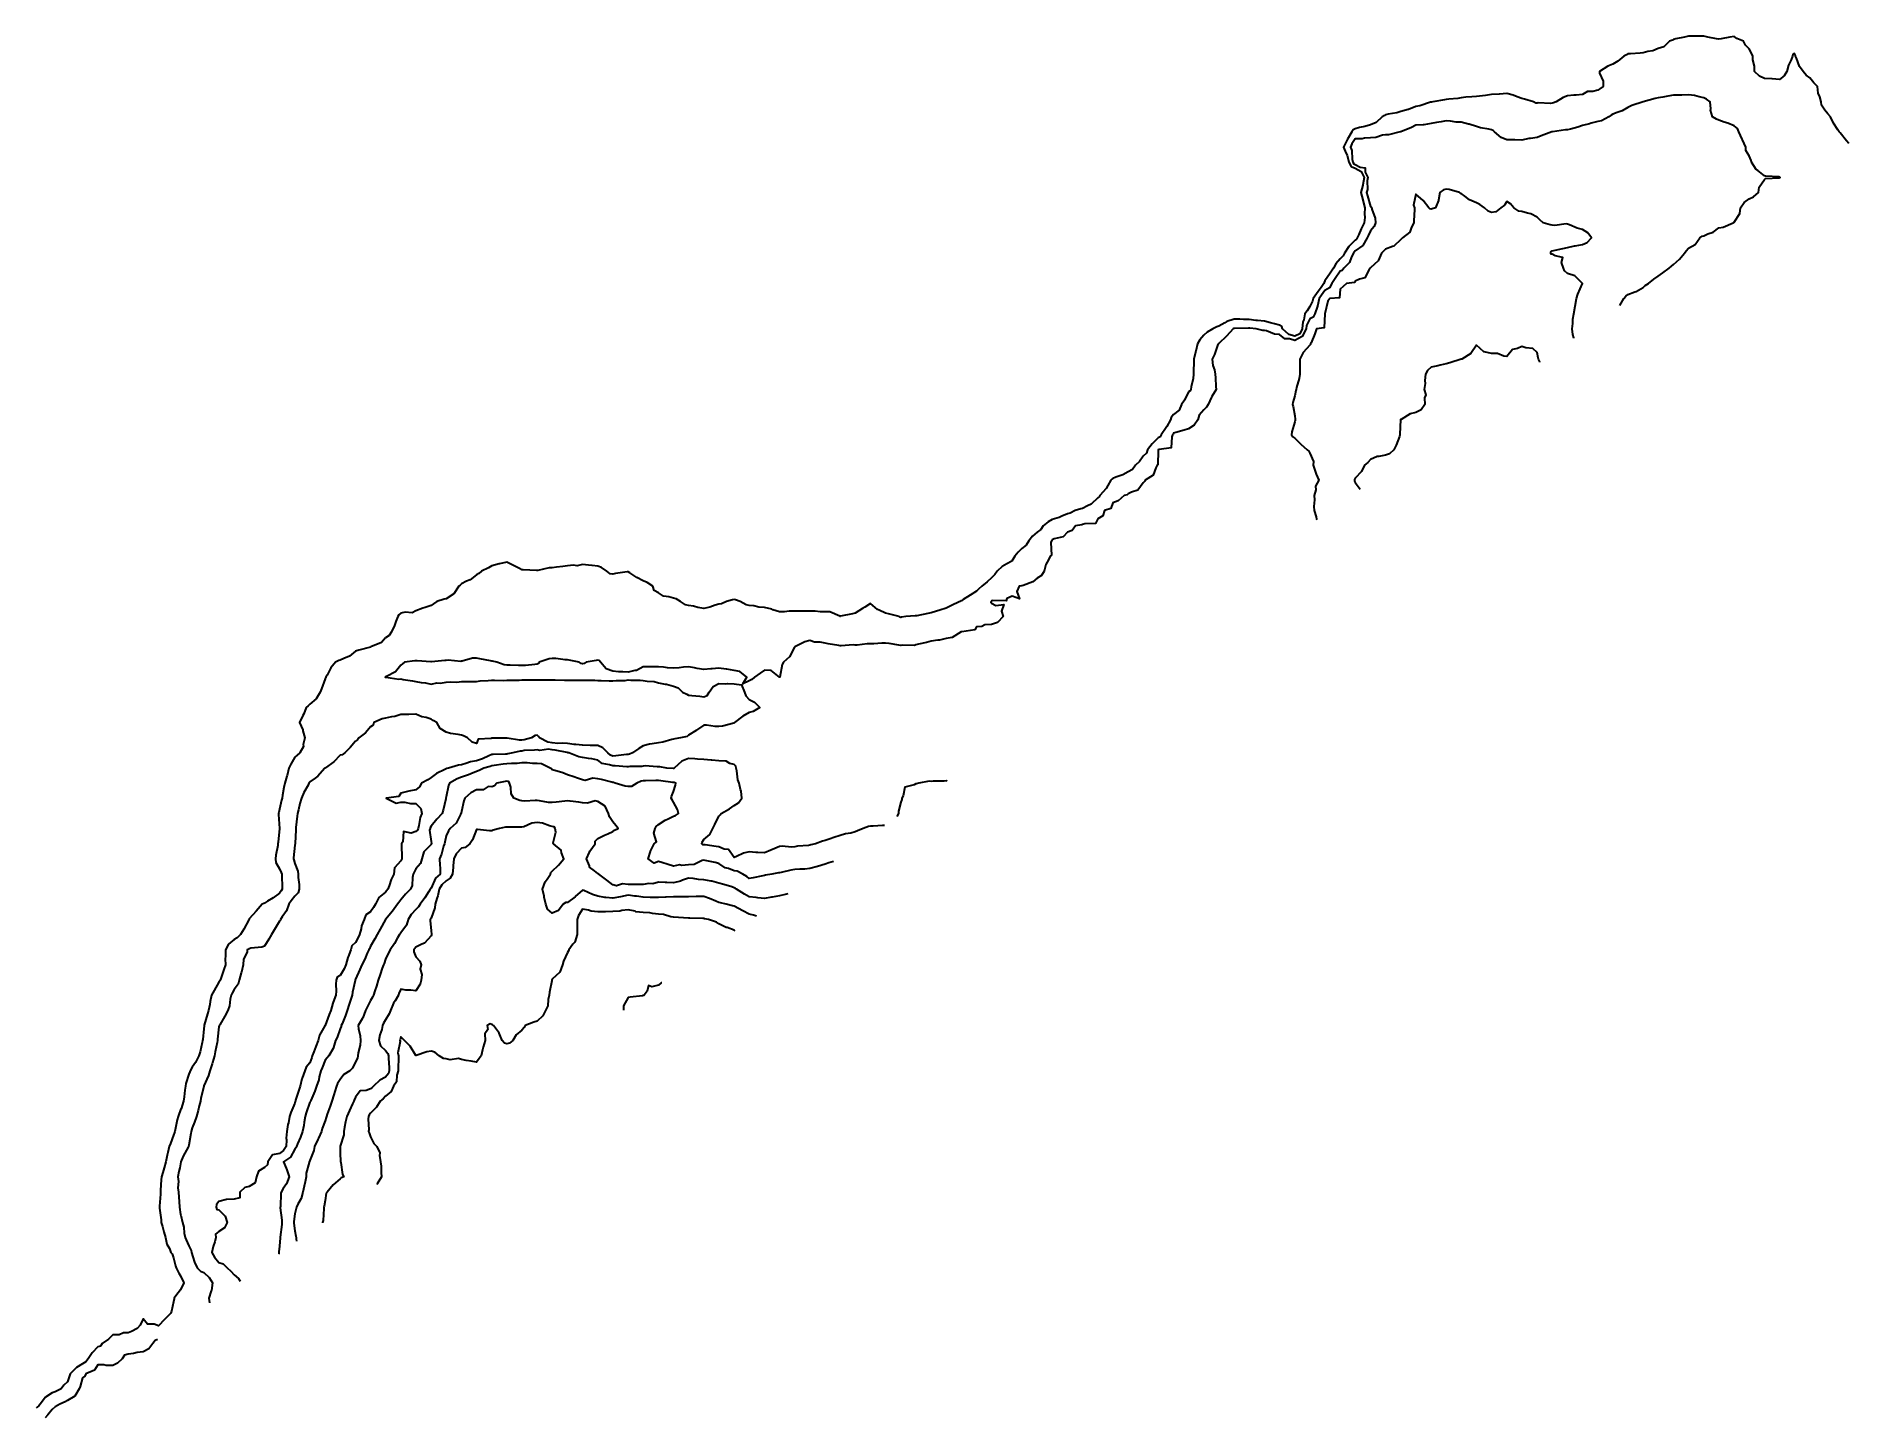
# Model space of a CAD drawing. Header units: inches. Extents: x 864705 to 864824, y 1182389 to 1182480.
import ezdxf

# ---------------------------------------------------------------- set-up
doc = ezdxf.new("R2010")
doc.units = ezdxf.units.IN
doc.header["$MEASUREMENT"] = 0
doc.layers.add('Curvas', color=126, linetype='Continuous', lineweight=30, true_color=0x008f5d)

msp = doc.modelspace()

# ---------------------------------------------------------------- linework, layer by layer
at = {"layer": 'Curvas'}
for points, elevation in [([(864824.28, 1182472.83), (864824.14, 1182473.02), (864823.71, 1182473.54), (864823.69, 1182473.57), (864823.66, 1182473.6), (864823.57, 1182473.74), (864823.28, 1182474.17), (864823.07, 1182474.6), (864822.9, 1182474.79), (864822.71, 1182475.03), (864822.49, 1182475.38), (864822.47, 1182475.6), (864822.38, 1182475.93), (864822.27, 1182476.16), (864822.21, 1182476.6), (864821.97, 1182476.85), (864821.71, 1182477.17), (864821.46, 1182477.34), (864821.28, 1182477.6), (864821.04, 1182477.92), (864820.83, 1182478.48), (864820.77, 1182478.6), (864820.77, 1182478.65), (864820.71, 1182478.77), (864820.6, 1182478.71), (864820.57, 1182478.6), (864820.48, 1182478.37), (864820.3, 1182478.02), (864820.2, 1182477.6), (864820.01, 1182477.3), (864819.71, 1182477.07), (864819.22, 1182477.1), (864819.21, 1182477.1), (864818.71, 1182477.14), (864818.4, 1182477.28), (864818.07, 1182477.6), (864818.07, 1182477.95), (864817.94, 1182478.37), (864817.94, 1182478.6), (864817.88, 1182478.76), (864817.71, 1182479.08), (864817.46, 1182479.34), (864817.33, 1182479.6), (864816.9, 1182479.78), (864816.71, 1182479.91), (864816.44, 1182479.87), (864815.87, 1182479.76), (864815.71, 1182479.73), (864815.55, 1182479.76), (864814.98, 1182479.86), (864814.71, 1182479.92), (864814.39, 1182479.92), (864814.03, 1182479.92), (864813.71, 1182479.92), (864813.45, 1182479.86), (864812.86, 1182479.75), (864812.71, 1182479.71), (864812.64, 1182479.67), (864812.46, 1182479.6), (864812.08, 1182479.23), (864811.71, 1182479.12), (864811.36, 1182478.95), (864811.02, 1182478.91), (864810.71, 1182478.82), (864810.51, 1182478.8), (864809.87, 1182478.76), (864809.71, 1182478.75), (864809.61, 1182478.7), (864809.44, 1182478.6), (864809.03, 1182478.28), (864808.71, 1182478.08), (864808.37, 1182477.94), (864807.82, 1182477.6), (864807.83, 1182477.48), (864808.07, 1182476.96), (864808.08, 1182476.6), (864807.86, 1182476.45), (864807.71, 1182476.37), (864807.39, 1182476.28), (864807.03, 1182476.28), (864806.71, 1182476.07), (864806.29, 1182476.02), (864806.14, 1182476.03), (864805.71, 1182475.99), (864805.43, 1182475.88), (864804.98, 1182475.6), (864804.79, 1182475.52), (864804.71, 1182475.5), (864804.59, 1182475.48), (864803.79, 1182475.52), (864803.71, 1182475.5), (864803.62, 1182475.51), (864803.47, 1182475.6), (864802.89, 1182475.77), (864802.71, 1182475.81), (864802.4, 1182475.92), (864802.14, 1182476.03), (864801.71, 1182476.13), (864801.22, 1182476.09), (864801.21, 1182476.1), (864800.71, 1182476.07), (864800.31, 1182476), (864800.11, 1182475.99), (864799.71, 1182475.94), (864799.4, 1182475.91), (864799, 1182475.89), (864798.71, 1182475.86), (864798.49, 1182475.82), (864797.88, 1182475.77), (864797.71, 1182475.74), (864797.59, 1182475.72), (864796.83, 1182475.6), (864796.74, 1182475.57), (864796.71, 1182475.57), (864796.67, 1182475.56), (864795.98, 1182475.33), (864795.71, 1182475.28), (864795.22, 1182475.09), (864795.2, 1182475.09), (864794.71, 1182474.94), (864794.45, 1182474.86), (864793.88, 1182474.77), (864793.71, 1182474.73), (864793.63, 1182474.68), (864793.48, 1182474.6), (864793.08, 1182474.23), (864792.71, 1182474.08), (864792.35, 1182473.96), (864792, 1182473.89), (864791.71, 1182473.81), (864791.58, 1182473.73), (864791.48, 1182473.6), (864791.19, 1182473.12), (864791.15, 1182473.04), (864790.94, 1182472.6), (864791.09, 1182472.22), (864791.18, 1182472.07), (864791.29, 1182471.6), (864791.44, 1182471.33), (864791.71, 1182471.21), (864792.11, 1182470.99), (864792.3, 1182470.6), (864792.21, 1182470.1), (864792.21, 1182470.09), (864792.07, 1182469.6), (864792.2, 1182469.11), (864792.21, 1182469.09), (864792.34, 1182468.6), (864792.31, 1182468.2), (864792.35, 1182467.96), (864792.3, 1182467.6), (864792.11, 1182467.2), (864791.94, 1182466.83), (864791.84, 1182466.6), (864791.79, 1182466.52), (864791.71, 1182466.46), (864791.28, 1182466.04), (864790.99, 1182465.6), (864790.9, 1182465.42), (864790.71, 1182465.22), (864790.42, 1182464.89), (864790.27, 1182464.6), (864790.05, 1182464.27), (864789.71, 1182463.76), (864789.65, 1182463.66), (864789.64, 1182463.6), (864789.45, 1182463.34), (864789.25, 1182463.06), (864788.92, 1182462.6), (864788.88, 1182462.43), (864788.71, 1182462.08), (864788.53, 1182461.78), (864788.39, 1182461.6), (864788.31, 1182461.2), (864788.24, 1182461.07), (864788.2, 1182460.6), (864788.04, 1182460.27), (864787.71, 1182460.11), (864787.33, 1182460.22), (864786.9, 1182460.6), (864786.87, 1182460.76), (864786.71, 1182460.85), (864786.37, 1182460.94), (864786.12, 1182461), (864785.71, 1182461.1), (864785.26, 1182461.15), (864785.15, 1182461.16), (864784.71, 1182461.21), (864784.33, 1182461.22), (864784.08, 1182461.23), (864783.71, 1182461.24), (864783.23, 1182461.08), (864783.11, 1182460.99), (864782.71, 1182460.78), (864782.58, 1182460.73), (864782.31, 1182460.6), (864781.94, 1182460.37), (864781.71, 1182460.18), (864781.44, 1182459.87), (864781.3, 1182459.6), (864781.18, 1182459.13), (864781.16, 1182459.05), (864781.06, 1182458.6), (864781.05, 1182458.26), (864781.04, 1182457.93), (864781.03, 1182457.6), (864781, 1182457.31), (864780.88, 1182456.77), (864780.86, 1182456.6), (864780.81, 1182456.5), (864780.71, 1182456.43), (864780.43, 1182455.88), (864780.25, 1182455.6), (864780.09, 1182455.22), (864779.71, 1182454.94), (864779.56, 1182454.75), (864779.51, 1182454.6), (864779.27, 1182454.16), (864779.23, 1182454.08), (864778.9, 1182453.6), (864778.84, 1182453.47), (864778.71, 1182453.41), (864778.31, 1182453), (864777.99, 1182452.6), (864777.92, 1182452.39), (864777.71, 1182452.2), (864777.47, 1182451.84), (864777.2, 1182451.6), (864777, 1182451.31), (864776.71, 1182451.15), (864776.36, 1182450.95), (864775.91, 1182450.8), (864775.71, 1182450.71), (864775.64, 1182450.67), (864775.58, 1182450.6), (864775.38, 1182450.26), (864775.26, 1182450.05), (864774.86, 1182449.6), (864774.8, 1182449.51), (864774.71, 1182449.45), (864774.28, 1182449.03), (864774.03, 1182448.92), (864773.71, 1182448.74), (864773.6, 1182448.71), (864773.23, 1182448.6), (864772.89, 1182448.42), (864772.71, 1182448.38), (864772.35, 1182448.24), (864772.16, 1182448.15), (864771.71, 1182448.01), (864771.45, 1182447.86), (864771.12, 1182447.6), (864770.96, 1182447.35), (864770.71, 1182447.17), (864770.41, 1182446.9), (864770.16, 1182446.6), (864769.99, 1182446.32), (864769.71, 1182446.09), (864769.46, 1182445.85), (864769.24, 1182445.6), (864769.04, 1182445.27), (864768.71, 1182445.09), (864768.41, 1182444.9), (864768.08, 1182444.6), (864767.93, 1182444.38), (864767.71, 1182444.16), (864767.41, 1182443.9), (864767.06, 1182443.6), (864766.87, 1182443.44), (864766.71, 1182443.28), (864766.3, 1182443.01), (864765.83, 1182442.72), (864765.71, 1182442.64), (864765.68, 1182442.63), (864765.62, 1182442.6), (864765.01, 1182442.3), (864764.71, 1182442.16), (864764.28, 1182442.03), (864764.07, 1182441.96), (864763.71, 1182441.84), (864763.5, 1182441.81), (864762.78, 1182441.66), (864762.71, 1182441.65), (864762.66, 1182441.65), (864762.04, 1182441.6), (864761.75, 1182441.56), (864761.71, 1182441.54), (864761.67, 1182441.56), (864761.6, 1182441.6), (864760.9, 1182441.78), (864760.71, 1182441.83), (864760.28, 1182442.03), (864760.18, 1182442.07), (864759.71, 1182442.46), (864759.34, 1182442.23), (864759.18, 1182442.13), (864758.71, 1182441.83), (864758.52, 1182441.79), (864757.73, 1182441.62), (864757.71, 1182441.61), (864757.69, 1182441.62), (864757.02, 1182441.91), (864756.71, 1182441.92), (864756.39, 1182441.92), (864756.07, 1182441.96), (864755.71, 1182441.96), (864755.35, 1182441.96), (864755.08, 1182441.96), (864754.71, 1182441.96), (864754.35, 1182441.96), (864754.04, 1182441.92), (864753.71, 1182441.92), (864753.26, 1182442.05), (864753.19, 1182442.08), (864752.71, 1182442.19), (864752.34, 1182442.22), (864752.01, 1182442.3), (864751.71, 1182442.33), (864751.5, 1182442.38), (864751.12, 1182442.6), (864750.81, 1182442.7), (864750.71, 1182442.72), (864750.6, 1182442.71), (864750.2, 1182442.6), (864749.87, 1182442.44), (864749.71, 1182442.42), (864749.47, 1182442.35), (864749.1, 1182442.22), (864748.71, 1182442.14), (864748.31, 1182442.2), (864748.03, 1182442.28), (864747.71, 1182442.34), (864747.5, 1182442.38), (864747.17, 1182442.6), (864746.88, 1182442.77), (864746.71, 1182442.81), (864746.4, 1182442.91), (864746.06, 1182442.95), (864745.71, 1182443.17), (864745.44, 1182443.33), (864745.34, 1182443.6), (864744.97, 1182443.85), (864744.71, 1182443.96), (864744.29, 1182444.18), (864743.82, 1182444.49), (864743.71, 1182444.56), (864743.66, 1182444.55), (864742.88, 1182444.44), (864742.71, 1182444.39), (864742.54, 1182444.42), (864742.32, 1182444.6), (864741.96, 1182444.85), (864741.71, 1182444.94), (864741.34, 1182444.97), (864741.11, 1182445), (864740.71, 1182445.03), (864740.35, 1182444.96), (864740.1, 1182444.99), (864739.71, 1182444.95), (864739.41, 1182444.9), (864738.98, 1182444.86), (864738.71, 1182444.83), (864738.5, 1182444.81), (864737.76, 1182444.65), (864737.71, 1182444.65), (864737.66, 1182444.65), (864736.79, 1182444.68), (864736.71, 1182444.68), (864736.54, 1182444.77), (864736.1, 1182444.99), (864735.71, 1182445.19), (864735.22, 1182445.09), (864735.2, 1182445.08), (864734.71, 1182444.96), (864734.5, 1182444.81), (864734.03, 1182444.6), (864733.87, 1182444.45), (864733.71, 1182444.36), (864733.29, 1182444.02), (864733.04, 1182443.93), (864732.71, 1182443.76), (864732.64, 1182443.67), (864732.54, 1182443.6), (864732.21, 1182443.1), (864731.71, 1182442.77), (864731.57, 1182442.74), (864731.09, 1182442.6), (864730.86, 1182442.45), (864730.71, 1182442.34), (864730.32, 1182442.2), (864730.16, 1182442.15), (864729.71, 1182441.99), (864729.46, 1182441.85), (864729, 1182441.89), (864728.71, 1182441.82), (864728.59, 1182441.72), (864728.52, 1182441.6), (864728.39, 1182441.28), (864728.3, 1182441.01), (864728.1, 1182440.6), (864727.95, 1182440.36), (864727.71, 1182440.19), (864727.43, 1182439.88), (864726.74, 1182439.6), (864726.72, 1182439.59), (864726.71, 1182439.59), (864726.7, 1182439.59), (864725.93, 1182439.38), (864725.71, 1182439.32), (864725.33, 1182438.98), (864724.95, 1182438.84), (864724.71, 1182438.72), (864724.62, 1182438.69), (864724.41, 1182438.6), (864724.1, 1182438.21), (864723.85, 1182437.74), (864723.77, 1182437.6), (864723.76, 1182437.55), (864723.71, 1182437.48), (864723.47, 1182436.84), (864723.38, 1182436.6), (864723.13, 1182436.18), (864722.71, 1182435.81), (864722.6, 1182435.71), (864722.46, 1182435.6), (864722.3, 1182435.18), (864722.25, 1182435.06), (864722.03, 1182434.6), (864722.25, 1182434.13), (864722.25, 1182434.06), (864722.37, 1182433.6), (864722.27, 1182433.16), (864722.29, 1182433.02), (864722.04, 1182432.6), (864721.87, 1182432.44), (864721.71, 1182432.32), (864721.46, 1182431.85), (864721.32, 1182431.6), (864721.2, 1182431.11), (864721.19, 1182431.07), (864721.06, 1182430.6), (864720.99, 1182430.32), (864720.91, 1182429.8), (864720.87, 1182429.6), (864720.84, 1182429.47), (864720.71, 1182428.89), (864720.65, 1182428.66), (864720.64, 1182428.6), (864720.64, 1182428.53), (864720.71, 1182427.6), (864720.61, 1182426.7), (864720.6, 1182426.6), (864720.59, 1182426.48), (864720.46, 1182425.85), (864720.45, 1182425.6), (864720.47, 1182425.36), (864720.71, 1182424.94), (864720.82, 1182424.7), (864720.85, 1182424.6), (864720.86, 1182424.45), (864720.87, 1182423.75), (864720.88, 1182423.6), (864720.81, 1182423.5), (864720.71, 1182423.34), (864720.29, 1182423.02), (864719.92, 1182422.8), (864719.71, 1182422.67), (864719.66, 1182422.65), (864719.56, 1182422.6), (864719.16, 1182422.15), (864718.71, 1182421.64), (864718.7, 1182421.61), (864718.7, 1182421.6), (864718.68, 1182421.57), (864718.35, 1182420.96), (864718.14, 1182420.6), (864717.92, 1182420.39), (864717.71, 1182420.28), (864717.34, 1182419.97), (864717.13, 1182419.6), (864717.14, 1182419.17), (864717.11, 1182419), (864717.14, 1182418.6), (864717.02, 1182418.29), (864716.83, 1182417.71), (864716.79, 1182417.6), (864716.76, 1182417.55), (864716.71, 1182417.46), (864716.4, 1182416.91), (864716.22, 1182416.6), (864716.12, 1182416.19), (864716.1, 1182415.98), (864716.02, 1182415.6), (864715.95, 1182415.36), (864715.74, 1182414.63), (864715.73, 1182414.6), (864715.73, 1182414.58), (864715.71, 1182414.38), (864715.64, 1182413.67), (864715.62, 1182413.6), (864715.59, 1182413.48), (864715.46, 1182412.85), (864715.38, 1182412.6), (864715.15, 1182412.16), (864714.95, 1182411.84), (864714.81, 1182411.6), (864714.78, 1182411.53), (864714.71, 1182411.39), (864714.53, 1182410.78), (864714.49, 1182410.6), (864714.46, 1182410.34), (864714.41, 1182409.9), (864714.37, 1182409.6), (864714.21, 1182409.1), (864714.2, 1182409.09), (864714.01, 1182408.6), (864713.95, 1182408.36), (864713.82, 1182407.71), (864713.8, 1182407.6), (864713.78, 1182407.53), (864713.71, 1182407.36), (864713.5, 1182406.81), (864713.42, 1182406.6), (864713.34, 1182406.22), (864713.28, 1182406.03), (864713.21, 1182405.6), (864713.1, 1182405.21), (864713, 1182404.89), (864712.92, 1182404.6), (864712.9, 1182404.41), (864712.85, 1182403.73), (864712.84, 1182403.6), (864712.84, 1182403.47), (864712.78, 1182402.66), (864712.78, 1182402.6), (864712.78, 1182402.53), (864712.89, 1182401.77), (864712.9, 1182401.6), (864712.98, 1182401.33), (864713.08, 1182400.97), (864713.19, 1182400.6), (864713.27, 1182400.16), (864713.44, 1182399.87), (864713.54, 1182399.6), (864713.63, 1182399.52), (864713.71, 1182399.26), (864713.85, 1182398.73), (864713.88, 1182398.6), (864714.06, 1182398.25), (864714.17, 1182398.06), (864714.38, 1182397.6), (864714.17, 1182397.14), (864713.86, 1182396.74), (864713.75, 1182396.6), (864713.76, 1182396.56), (864713.71, 1182396.36), (864713.58, 1182395.73), (864713.54, 1182395.6), (864713.12, 1182395.19), (864712.71, 1182394.77), (864712.44, 1182394.87), (864711.99, 1182394.88), (864711.71, 1182395.24), (864711.5, 1182394.81), (864711.31, 1182394.6), (864710.93, 1182394.39), (864710.71, 1182394.3), (864710.41, 1182394.3), (864710.13, 1182394.18), (864709.71, 1182394.18), (864709.42, 1182393.89), (864709.01, 1182393.6), (864708.89, 1182393.42), (864708.71, 1182393.38), (864708.33, 1182392.98), (864708.08, 1182392.6), (864707.92, 1182392.39), (864707.71, 1182392.26), (864707.3, 1182392.01), (864706.89, 1182391.6), (864706.85, 1182391.46), (864706.71, 1182391.08), (864706.46, 1182390.85), (864706.3, 1182390.6), (864705.89, 1182390.42), (864705.71, 1182390.34), (864705.26, 1182390.05), (864704.9, 1182389.6), (864704.82, 1182389.49), (864704.71, 1182389.39), (864704.65, 1182389.35)], 2174), ([(864809.17, 1182462.14), (864809.43, 1182462.6), (864809.56, 1182462.75), (864809.71, 1182462.87), (864810.17, 1182463.05), (864810.24, 1182463.07), (864810.71, 1182463.32), (864810.85, 1182463.46), (864811.06, 1182463.6), (864811.42, 1182463.89), (864811.71, 1182464.07), (864812.02, 1182464.29), (864812.43, 1182464.6), (864812.58, 1182464.74), (864812.71, 1182464.84), (864813.11, 1182465.2), (864813.43, 1182465.6), (864813.56, 1182465.75), (864813.71, 1182465.92), (864814.14, 1182466.17), (864814.46, 1182466.6), (864814.6, 1182466.71), (864814.71, 1182466.74), (864814.98, 1182466.87), (864815.34, 1182466.98), (864815.71, 1182467.27), (864816, 1182467.32), (864816.65, 1182467.6), (864816.69, 1182467.62), (864816.71, 1182467.65), (864817.09, 1182468.22), (864817.13, 1182468.6), (864817.37, 1182468.94), (864817.71, 1182469.18), (864818, 1182469.31), (864818.32, 1182469.6), (864818.36, 1182469.95), (864818.71, 1182470.45), (864818.79, 1182470.52), (864819.68, 1182470.57), (864819.71, 1182470.58), (864819.72, 1182470.59), (864819.75, 1182470.6), (864819.73, 1182470.61), (864819.71, 1182470.62), (864819.68, 1182470.63), (864818.78, 1182470.67), (864818.71, 1182470.7), (864818.27, 1182471.05), (864818.2, 1182471.09), (864818.18, 1182471.13), (864817.87, 1182471.6), (864817.83, 1182471.72), (864817.71, 1182472.02), (864817.48, 1182472.37), (864817.48, 1182472.6), (864817.02, 1182473.6), (864816.94, 1182473.82), (864816.71, 1182474.01), (864816.31, 1182474.19), (864816.06, 1182474.25), (864815.71, 1182474.37), (864815.56, 1182474.44), (864815.29, 1182474.6), (864815.15, 1182475.04), (864815.18, 1182475.13), (864815.14, 1182475.6), (864814.89, 1182475.77), (864814.71, 1182475.86), (864814.4, 1182475.91), (864814.11, 1182476), (864813.71, 1182476.05), (864813.27, 1182476.04), (864813.14, 1182476.03), (864812.71, 1182476.02), (864812.34, 1182475.97), (864812.02, 1182475.9), (864811.71, 1182475.86), (864811.5, 1182475.81), (864810.72, 1182475.6), (864810.71, 1182475.6), (864810.71, 1182475.6), (864810.71, 1182475.59), (864809.97, 1182475.34), (864809.71, 1182475.22), (864809.32, 1182474.99), (864809, 1182474.89), (864808.71, 1182474.77), (864808.61, 1182474.7), (864808.44, 1182474.6), (864807.97, 1182474.34), (864807.71, 1182474.29), (864807.28, 1182474.17), (864807.18, 1182474.13), (864806.71, 1182474.02), (864806.39, 1182473.92), (864805.91, 1182473.79), (864805.71, 1182473.74), (864805.58, 1182473.73), (864804.72, 1182473.61), (864804.71, 1182473.6), (864804.71, 1182473.6), (864804.69, 1182473.6), (864803.97, 1182473.34), (864803.71, 1182473.24), (864803.28, 1182473.17), (864803.16, 1182473.16), (864802.71, 1182473.05), (864802.24, 1182473.07), (864802.19, 1182473.08), (864801.71, 1182473.09), (864801.35, 1182473.24), (864800.9, 1182473.6), (864800.81, 1182473.7), (864800.71, 1182473.74), (864800.52, 1182473.79), (864799.98, 1182473.87), (864799.71, 1182473.95), (864799.23, 1182474.12), (864799.19, 1182474.12), (864798.71, 1182474.24), (864798.36, 1182474.25), (864797.99, 1182474.32), (864797.71, 1182474.33), (864797.39, 1182474.27), (864797.08, 1182474.23), (864796.71, 1182474.15), (864796.23, 1182474.08), (864796.2, 1182474.08), (864795.71, 1182474.04), (864795.42, 1182473.89), (864794.72, 1182473.61), (864794.71, 1182473.6), (864794.71, 1182473.6), (864794.68, 1182473.6), (864793.9, 1182473.41), (864793.71, 1182473.42), (864793.51, 1182473.39), (864793.07, 1182473.24), (864792.71, 1182473.21), (864792.32, 1182473.2), (864792.16, 1182473.15), (864791.71, 1182473.15), (864791.49, 1182472.82), (864791.39, 1182472.6), (864791.48, 1182472.37), (864791.51, 1182471.8), (864791.56, 1182471.6), (864791.61, 1182471.5), (864791.71, 1182471.45), (864792.03, 1182471.28), (864792.36, 1182471.24), (864792.36, 1182470.95), (864792.53, 1182470.6), (864792.5, 1182470.38), (864792.51, 1182469.8), (864792.45, 1182469.6), (864792.51, 1182469.39), (864792.71, 1182468.68), (864792.77, 1182468.65), (864792.8, 1182468.6), (864792.81, 1182468.5), (864793.02, 1182467.9), (864793.04, 1182467.6), (864792.96, 1182467.35), (864792.71, 1182467.08), (864792.56, 1182466.75), (864792.49, 1182466.6), (864792.2, 1182466.11), (864791.71, 1182465.74), (864791.64, 1182465.67), (864791.59, 1182465.6), (864791.46, 1182465.35), (864791.32, 1182464.99), (864790.96, 1182464.6), (864790.85, 1182464.46), (864790.71, 1182464.4), (864790.39, 1182463.93), (864790.17, 1182463.6), (864790.01, 1182463.3), (864789.71, 1182463.14), (864789.48, 1182462.83), (864789.32, 1182462.6), (864789.22, 1182462.1), (864789.22, 1182462.09), (864789.05, 1182461.6), (864788.94, 1182461.37), (864788.71, 1182461.25), (864788.48, 1182460.83), (864788.46, 1182460.6), (864788.21, 1182460.1), (864787.71, 1182459.84), (864787.36, 1182459.95), (864787.06, 1182459.94), (864786.71, 1182460.22), (864786.37, 1182460.25), (864785.85, 1182460.46), (864785.71, 1182460.49), (864785.61, 1182460.49), (864785.16, 1182460.6), (864784.75, 1182460.64), (864784.71, 1182460.64), (864784.67, 1182460.64), (864783.74, 1182460.63), (864783.71, 1182460.63), (864783.69, 1182460.62), (864783.66, 1182460.6), (864783.2, 1182460.11), (864782.71, 1182459.64), (864782.69, 1182459.62), (864782.66, 1182459.6), (864782.62, 1182459.51), (864782.41, 1182458.9), (864782.26, 1182458.6), (864782.31, 1182458.19), (864782.41, 1182457.9), (864782.47, 1182457.6), (864782.48, 1182457.37), (864782.51, 1182456.8), (864782.53, 1182456.6), (864782.25, 1182456.14), (864782.22, 1182456.09), (864782.01, 1182455.6), (864781.88, 1182455.43), (864781.71, 1182455.26), (864781.4, 1182454.91), (864781.31, 1182454.6), (864781.08, 1182454.24), (864780.71, 1182453.99), (864780.42, 1182453.9), (864779.87, 1182453.75), (864779.71, 1182453.71), (864779.68, 1182453.63), (864779.65, 1182453.6), (864779.6, 1182453.48), (864779.56, 1182452.75), (864778.76, 1182452.64), (864778.71, 1182452.62), (864778.7, 1182452.61), (864778.69, 1182452.6), (864778.69, 1182452.57), (864778.68, 1182451.63), (864778.63, 1182451.6), (864778.54, 1182451.42), (864778.38, 1182450.93), (864777.85, 1182450.6), (864777.8, 1182450.51), (864777.71, 1182450.44), (864777.36, 1182449.95), (864776.94, 1182449.82), (864776.71, 1182449.71), (864776.66, 1182449.65), (864776.46, 1182449.6), (864776.07, 1182449.24), (864775.71, 1182449.12), (864775.58, 1182448.73), (864775.15, 1182448.6), (864775.05, 1182448.26), (864774.71, 1182448.05), (864774.57, 1182447.74), (864773.85, 1182447.73), (864773.71, 1182447.68), (864773.66, 1182447.65), (864773.24, 1182447.6), (864773.02, 1182447.29), (864772.71, 1182447.18), (864772.44, 1182446.87), (864771.84, 1182446.73), (864771.71, 1182446.67), (864771.69, 1182446.62), (864771.65, 1182446.6), (864771.62, 1182446.5), (864771.65, 1182445.66), (864771.57, 1182445.6), (864771.47, 1182445.35), (864771.28, 1182445.03), (864771.18, 1182444.6), (864770.99, 1182444.32), (864770.71, 1182444.13), (864770.42, 1182443.9), (864769.78, 1182443.66), (864769.71, 1182443.63), (864769.69, 1182443.62), (864769.52, 1182443.6), (864769.37, 1182443.25), (864769.55, 1182442.77), (864769.06, 1182442.95), (864768.71, 1182442.8), (864768.67, 1182442.64), (864767.78, 1182442.67), (864767.71, 1182442.64), (864767.69, 1182442.62), (864767.67, 1182442.6), (864767.66, 1182442.54), (864767.71, 1182442.48), (864767.98, 1182442.33), (864768.52, 1182442.4), (864768.35, 1182441.96), (864768.48, 1182441.6), (864768.1, 1182441.21), (864767.71, 1182441.07), (864767.26, 1182441.06), (864767.07, 1182440.95), (864766.71, 1182440.92), (864766.59, 1182440.72), (864765.74, 1182440.6), (864765.72, 1182440.59), (864765.71, 1182440.59), (864765.7, 1182440.59), (864765.1, 1182440.21), (864764.71, 1182440.15), (864764.27, 1182440.04), (864764.16, 1182440.04), (864763.71, 1182439.97), (864763.42, 1182439.89), (864762.88, 1182439.77), (864762.71, 1182439.73), (864762.61, 1182439.7), (864761.83, 1182439.72), (864761.71, 1182439.7), (864761.59, 1182439.72), (864760.94, 1182439.82), (864760.71, 1182439.85), (864760.47, 1182439.85), (864759.93, 1182439.81), (864759.71, 1182439.81), (864759.5, 1182439.81), (864758.83, 1182439.72), (864758.71, 1182439.72), (864758.57, 1182439.74), (864757.77, 1182439.66), (864757.71, 1182439.67), (864757.62, 1182439.69), (864756.92, 1182439.8), (864756.71, 1182439.84), (864756.4, 1182439.91), (864756.01, 1182439.9), (864755.71, 1182440.01), (864755.38, 1182439.93), (864754.72, 1182439.61), (864754.71, 1182439.61), (864754.71, 1182439.6), (864754.71, 1182439.6), (864754.7, 1182439.58), (864754.36, 1182438.95), (864753.97, 1182438.6), (864753.88, 1182438.43), (864753.72, 1182437.61), (864753.72, 1182437.6), (864753.71, 1182437.6), (864753.71, 1182437.6), (864753.71, 1182437.6), (864753.7, 1182437.6), (864753.16, 1182438.05), (864752.71, 1182438.06), (864752.44, 1182437.87), (864752.05, 1182437.6), (864751.87, 1182437.44), (864751.71, 1182437.36), (864751.28, 1182437.17), (864751.55, 1182437.6), (864751.08, 1182437.97), (864750.71, 1182438.05), (864750.24, 1182438.12), (864750.18, 1182438.13), (864749.71, 1182438.19), (864749.27, 1182438.16), (864749.18, 1182438.14), (864748.71, 1182438.11), (864748.28, 1182438.17), (864748.09, 1182438.22), (864747.71, 1182438.28), (864747.37, 1182438.25), (864747.09, 1182438.22), (864746.71, 1182438.2), (864746.32, 1182438.21), (864746.04, 1182438.27), (864745.71, 1182438.29), (864745.4, 1182438.28), (864745.03, 1182438.28), (864744.71, 1182438.28), (864744.27, 1182438.04), (864744.15, 1182438.04), (864743.71, 1182437.92), (864743.36, 1182437.95), (864743.07, 1182437.96), (864742.71, 1182438), (864742.26, 1182438.14), (864741.89, 1182438.6), (864741.8, 1182438.69), (864741.71, 1182438.72), (864741.61, 1182438.71), (864740.95, 1182438.6), (864740.81, 1182438.5), (864740.71, 1182438.48), (864740.62, 1182438.5), (864740.49, 1182438.6), (864739.83, 1182438.72), (864739.71, 1182438.74), (864739.56, 1182438.75), (864738.95, 1182438.83), (864738.71, 1182438.84), (864738.5, 1182438.82), (864737.84, 1182438.6), (864737.81, 1182438.5), (864737.71, 1182438.45), (864737.56, 1182438.44), (864736.94, 1182438.37), (864736.71, 1182438.36), (864736.48, 1182438.37), (864735.92, 1182438.39), (864735.71, 1182438.4), (864735.53, 1182438.41), (864735.05, 1182438.6), (864734.77, 1182438.66), (864734.71, 1182438.66), (864734.64, 1182438.67), (864733.93, 1182438.82), (864733.71, 1182438.85), (864733.45, 1182438.86), (864732.76, 1182438.65), (864732.71, 1182438.65), (864732.67, 1182438.64), (864731.84, 1182438.73), (864731.71, 1182438.71), (864731.62, 1182438.7), (864730.73, 1182438.62), (864730.71, 1182438.62), (864730.7, 1182438.62), (864729.79, 1182438.68), (864729.71, 1182438.67), (864729.64, 1182438.67), (864728.95, 1182438.6), (864728.83, 1182438.48), (864728.71, 1182438.39), (864728.36, 1182437.95), (864727.76, 1182437.65), (864727.71, 1182437.62), (864727.7, 1182437.61), (864727.67, 1182437.6), (864727.71, 1182437.59), (864727.71, 1182437.59), (864727.72, 1182437.59), (864728.58, 1182437.47), (864728.71, 1182437.48), (864728.86, 1182437.45), (864729.48, 1182437.36), (864729.71, 1182437.31), (864730.06, 1182437.25), (864730.35, 1182437.23), (864730.71, 1182437.14), (864731.09, 1182437.22), (864731.32, 1182437.21), (864731.71, 1182437.27), (864732.02, 1182437.29), (864732.4, 1182437.28), (864732.71, 1182437.31), (864732.99, 1182437.32), (864733.42, 1182437.31), (864733.71, 1182437.32), (864733.95, 1182437.36), (864734.48, 1182437.37), (864734.71, 1182437.4), (864734.9, 1182437.41), (864735.5, 1182437.39), (864735.71, 1182437.4), (864735.9, 1182437.41), (864736.53, 1182437.41), (864736.71, 1182437.42), (864736.89, 1182437.42), (864737.54, 1182437.43), (864737.71, 1182437.42), (864737.89, 1182437.42), (864738.54, 1182437.42), (864738.71, 1182437.42), (864738.89, 1182437.42), (864739.51, 1182437.4), (864739.71, 1182437.4), (864739.9, 1182437.41), (864740.52, 1182437.41), (864740.71, 1182437.41), (864740.91, 1182437.4), (864741.51, 1182437.4), (864741.71, 1182437.38), (864741.93, 1182437.38), (864742.47, 1182437.35), (864742.71, 1182437.36), (864742.93, 1182437.38), (864743.51, 1182437.39), (864743.71, 1182437.42), (864743.9, 1182437.41), (864744.51, 1182437.4), (864744.71, 1182437.39), (864744.98, 1182437.33), (864745.44, 1182437.32), (864745.71, 1182437.23), (864746.17, 1182437.14), (864746.25, 1182437.13), (864746.71, 1182437.01), (864747.01, 1182436.9), (864747.31, 1182436.6), (864747.58, 1182436.47), (864747.71, 1182436.41), (864747.93, 1182436.38), (864748.45, 1182436.34), (864748.71, 1182436.31), (864748.93, 1182436.38), (864749.07, 1182436.6), (864749.33, 1182436.99), (864749.71, 1182437.18), (864750.15, 1182437.16), (864750.3, 1182437.19), (864750.71, 1182437.17), (864751.2, 1182437.09), (864751.39, 1182436.6), (864751.48, 1182436.37), (864751.71, 1182436.12), (864752.06, 1182435.95), (864752.4, 1182435.6), (864751.97, 1182435.34), (864751.71, 1182435.26), (864751.29, 1182435.02), (864750.74, 1182434.6), (864750.73, 1182434.58), (864750.71, 1182434.58), (864750.69, 1182434.57), (864749.94, 1182434.37), (864749.71, 1182434.34), (864749.45, 1182434.34), (864748.89, 1182434.42), (864748.71, 1182434.42), (864748.22, 1182434.1), (864748.2, 1182434.08), (864747.71, 1182433.77), (864747.62, 1182433.69), (864747.17, 1182433.6), (864746.8, 1182433.52), (864746.71, 1182433.5), (864746.59, 1182433.48), (864746, 1182433.31), (864745.71, 1182433.26), (864745.3, 1182433.19), (864745.13, 1182433.18), (864744.71, 1182433.07), (864744.43, 1182432.88), (864744.01, 1182432.6), (864743.8, 1182432.51), (864743.71, 1182432.5), (864743.61, 1182432.49), (864742.91, 1182432.4), (864742.71, 1182432.39), (864742.56, 1182432.45), (864742.38, 1182432.6), (864742.05, 1182432.94), (864741.71, 1182433.09), (864741.22, 1182433.09), (864741.21, 1182433.09), (864740.71, 1182433.1), (864740.27, 1182433.16), (864740.15, 1182433.16), (864739.71, 1182433.22), (864739.36, 1182433.25), (864739.08, 1182433.23), (864738.71, 1182433.26), (864738.42, 1182433.3), (864737.86, 1182433.6), (864737.81, 1182433.69), (864737.71, 1182433.76), (864737.57, 1182433.74), (864737.34, 1182433.6), (864736.85, 1182433.46), (864736.71, 1182433.44), (864736.55, 1182433.44), (864735.74, 1182433.57), (864735.71, 1182433.57), (864735.68, 1182433.57), (864734.73, 1182433.58), (864734.71, 1182433.58), (864734.67, 1182433.56), (864733.81, 1182433.5), (864733.71, 1182433.23), (864733.42, 1182433.31), (864733.12, 1182433.6), (864732.85, 1182433.73), (864732.71, 1182433.77), (864732.49, 1182433.82), (864732, 1182433.89), (864731.71, 1182433.97), (864731.31, 1182434.2), (864731.09, 1182434.6), (864730.84, 1182434.73), (864730.71, 1182434.83), (864730.38, 1182434.93), (864730.1, 1182434.98), (864729.71, 1182435.15), (864729.25, 1182435.14), (864729.17, 1182435.14), (864728.71, 1182435.13), (864728.31, 1182435), (864728.1, 1182434.99), (864727.71, 1182434.9), (864727.48, 1182434.84), (864726.93, 1182434.6), (864726.89, 1182434.42), (864726.71, 1182434.32), (864726.39, 1182433.92), (864725.94, 1182433.6), (864725.85, 1182433.47), (864725.71, 1182433.37), (864725.36, 1182432.95), (864725.02, 1182432.6), (864724.84, 1182432.47), (864724.71, 1182432.44), (864724.3, 1182432.01), (864723.73, 1182431.61), (864723.71, 1182431.6), (864723.71, 1182431.6), (864723.71, 1182431.6), (864723.68, 1182431.57), (864723.24, 1182431.07), (864723.05, 1182430.94), (864722.71, 1182430.68), (864722.67, 1182430.64), (864722.65, 1182430.6), (864722.59, 1182430.47), (864722.32, 1182429.99), (864722.15, 1182429.6), (864722.05, 1182429.26), (864721.96, 1182428.84), (864721.89, 1182428.6), (864721.88, 1182428.43), (864721.79, 1182427.67), (864721.78, 1182427.6), (864721.78, 1182427.53), (864721.73, 1182426.61), (864721.73, 1182426.6), (864721.73, 1182426.59), (864721.71, 1182426.51), (864721.63, 1182425.68), (864721.62, 1182425.6), (864721.64, 1182425.53), (864721.71, 1182425.29), (864721.91, 1182424.8), (864721.93, 1182424.6), (864721.93, 1182424.38), (864722.01, 1182423.9), (864722.01, 1182423.6), (864721.94, 1182423.37), (864721.71, 1182423.13), (864721.47, 1182422.84), (864721.32, 1182422.6), (864721.16, 1182422.16), (864720.89, 1182421.78), (864720.78, 1182421.6), (864720.76, 1182421.55), (864720.71, 1182421.49), (864720.37, 1182420.94), (864720.17, 1182420.6), (864720.01, 1182420.3), (864719.71, 1182419.84), (864719.54, 1182419.77), (864718.82, 1182419.7), (864718.71, 1182419.67), (864718.67, 1182419.64), (864718.58, 1182419.6), (864718.56, 1182419.45), (864718.32, 1182418.99), (864718.3, 1182418.6), (864718.2, 1182418.11), (864718.18, 1182418.07), (864718.05, 1182417.6), (864717.98, 1182417.33), (864717.71, 1182416.98), (864717.59, 1182416.73), (864717.51, 1182416.6), (864717.45, 1182416.33), (864717.41, 1182415.9), (864717.29, 1182415.6), (864717.1, 1182415.21), (864716.76, 1182414.65), (864716.73, 1182414.6), (864716.73, 1182414.58), (864716.71, 1182414.52), (864716.62, 1182413.7), (864716.61, 1182413.6), (864716.58, 1182413.47), (864716.46, 1182412.85), (864716.41, 1182412.6), (864716.28, 1182412.16), (864716.25, 1182412.06), (864716.1, 1182411.6), (864716.01, 1182411.3), (864715.72, 1182410.61), (864715.72, 1182410.6), (864715.72, 1182410.59), (864715.71, 1182410.57), (864715.52, 1182409.79), (864715.48, 1182409.6), (864715.4, 1182409.29), (864715.33, 1182408.98), (864715.22, 1182408.6), (864715.09, 1182408.22), (864714.95, 1182407.84), (864714.87, 1182407.6), (864714.85, 1182407.46), (864714.71, 1182406.69), (864714.7, 1182406.61), (864714.7, 1182406.6), (864714.68, 1182406.57), (864714.34, 1182405.97), (864714.2, 1182405.6), (864714.12, 1182405.19), (864714.07, 1182404.95), (864714, 1182404.6), (864714.03, 1182404.29), (864713.99, 1182403.87), (864714.03, 1182403.6), (864714.05, 1182403.27), (864714.08, 1182402.97), (864714.1, 1182402.6), (864714.18, 1182402.13), (864714.19, 1182402.08), (864714.3, 1182401.6), (864714.39, 1182401.28), (864714.42, 1182400.89), (864714.48, 1182400.6), (864714.55, 1182400.44), (864714.71, 1182400.04), (864714.87, 1182399.75), (864714.89, 1182399.6), (864714.99, 1182399.32), (864715.09, 1182398.97), (864715.26, 1182398.6), (864715.49, 1182398.37), (864715.71, 1182398.28), (864716.07, 1182397.96), (864716.29, 1182397.6), (864716.21, 1182397.1), (864716.2, 1182397.08), (864716.05, 1182396.6), (864716.09, 1182396.29)], 2173), ([(864806.13, 1182459.99), (864806.13, 1182460.01), (864806.08, 1182460.23), (864806.02, 1182460.6), (864806.06, 1182460.95), (864806.08, 1182461.23), (864806.13, 1182461.6), (864806.22, 1182462.09), (864806.22, 1182462.1), (864806.31, 1182462.6), (864806.41, 1182462.9), (864806.71, 1182463.59), (864806.71, 1182463.6), (864806.21, 1182464.1), (864805.71, 1182464.25), (864805.53, 1182464.42), (864805.46, 1182464.6), (864805.33, 1182464.98), (864805.42, 1182465.31), (864804.91, 1182465.41), (864804.71, 1182465.53), (864804.65, 1182465.54), (864804.62, 1182465.6), (864804.62, 1182465.69), (864804.71, 1182465.75), (864804.91, 1182465.8), (864805.41, 1182465.9), (864805.71, 1182465.97), (864806.19, 1182466.07), (864806.23, 1182466.08), (864806.71, 1182466.16), (864807.01, 1182466.3), (864807.3, 1182466.6), (864807.05, 1182466.94), (864806.71, 1182467.16), (864806.35, 1182467.24), (864805.84, 1182467.47), (864805.71, 1182467.52), (864805.64, 1182467.53), (864804.88, 1182467.43), (864804.71, 1182467.44), (864804.57, 1182467.46), (864804.11, 1182467.6), (864803.9, 1182467.79), (864803.71, 1182467.98), (864803.3, 1182468.19), (864803.08, 1182468.23), (864802.71, 1182468.35), (864802.5, 1182468.38), (864802.18, 1182468.6), (864801.96, 1182468.85), (864801.71, 1182469), (864801.55, 1182468.76), (864801.32, 1182468.6), (864800.98, 1182468.33), (864800.71, 1182468.28), (864800.49, 1182468.38), (864800.25, 1182468.6), (864799.93, 1182468.81), (864799.71, 1182468.93), (864799.24, 1182469.12), (864798.95, 1182469.36), (864798.71, 1182469.54), (864798.65, 1182469.53), (864798.58, 1182469.6), (864797.9, 1182469.79), (864797.71, 1182469.83), (864797.53, 1182469.78), (864797.3, 1182469.6), (864797.21, 1182469.1), (864797.2, 1182469.08), (864797, 1182468.6), (864796.78, 1182468.53), (864796.71, 1182468.5), (864796.63, 1182468.52), (864796.56, 1182468.6), (864796.2, 1182469.08), (864795.71, 1182469.49), (864795.55, 1182468.76), (864795.61, 1182468.6), (864795.61, 1182468.49), (864795.58, 1182467.74), (864795.57, 1182467.6), (864795.42, 1182467.31), (864795.32, 1182466.99), (864794.82, 1182466.6), (864794.77, 1182466.54), (864794.71, 1182466.49), (864794.25, 1182466.06), (864794.16, 1182466.04), (864793.71, 1182465.87), (864793.58, 1182465.73), (864793.44, 1182465.6), (864793.24, 1182465.13), (864793.23, 1182465.08), (864792.98, 1182464.87), (864792.71, 1182464.62), (864792.7, 1182464.61), (864792.69, 1182464.6), (864792.63, 1182464.52), (864792.34, 1182463.97), (864792, 1182463.88), (864791.71, 1182463.74), (864791.66, 1182463.65), (864791.12, 1182463.6), (864790.92, 1182463.4), (864790.71, 1182463.22), (864790.66, 1182462.65), (864790.02, 1182462.6), (864789.89, 1182462.42), (864789.71, 1182461.6), (864789.65, 1182460.67), (864789.15, 1182460.6), (864789.04, 1182460.27), (864788.8, 1182459.68), (864788.76, 1182459.6), (864788.75, 1182459.56), (864788.71, 1182459.52), (864788.27, 1182459.04), (864788.06, 1182458.6), (864788.06, 1182458.25), (864788.06, 1182457.95), (864788.06, 1182457.6), (864788, 1182457.31), (864787.84, 1182456.72), (864787.8, 1182456.6), (864787.79, 1182456.53), (864787.71, 1182456.18), (864787.58, 1182455.73), (864787.57, 1182455.6), (864787.6, 1182455.48), (864787.71, 1182454.86), (864787.75, 1182454.63), (864787.75, 1182454.6), (864787.74, 1182454.57), (864787.71, 1182454.47), (864787.52, 1182453.79), (864787.51, 1182453.6), (864787.59, 1182453.48), (864787.71, 1182453.37), (864788.11, 1182452.99), (864788.54, 1182452.6), (864788.64, 1182452.53), (864788.71, 1182452.39), (864788.95, 1182451.83), (864788.92, 1182451.6), (864789.05, 1182451.27), (864789.12, 1182451.01), (864789.31, 1182450.6), (864789.09, 1182450.22), (864789.1, 1182449.98), (864789, 1182449.6), (864789.01, 1182449.3), (864788.98, 1182448.86), (864788.99, 1182448.6), (864789.13, 1182448.18), (864789.14, 1182448.03), (864789.17, 1182447.99)], 2172), ([(864803.89, 1182458.41), (864803.89, 1182458.42), (864803.8, 1182458.6), (864803.79, 1182458.68), (864803.71, 1182459.03), (864803.43, 1182459.31), (864802.97, 1182459.34), (864802.71, 1182459.43), (864802.41, 1182459.3), (864802.08, 1182459.23), (864801.71, 1182458.78), (864801.52, 1182458.79), (864801.09, 1182458.97), (864800.71, 1182458.98), (864800.22, 1182459.09), (864800.19, 1182459.08), (864799.71, 1182459.53), (864799.34, 1182458.97), (864798.74, 1182458.6), (864798.72, 1182458.59), (864798.71, 1182458.59), (864798.7, 1182458.59), (864797.95, 1182458.36), (864797.71, 1182458.29), (864797.32, 1182458.21), (864797.15, 1182458.16), (864796.71, 1182458.08), (864796.47, 1182457.84), (864796.35, 1182457.6), (864796.31, 1182457.19), (864796.33, 1182456.98), (864796.25, 1182456.6), (864796.36, 1182456.24), (864796.27, 1182456.04), (864796.3, 1182455.6), (864796.05, 1182455.26), (864795.71, 1182455.07), (864795.33, 1182454.99), (864794.74, 1182454.62), (864794.71, 1182454.61), (864794.7, 1182454.61), (864794.7, 1182454.6), (864794.7, 1182454.59), (864794.66, 1182453.65), (864794.66, 1182453.6), (864794.62, 1182453.5), (864794.4, 1182452.91), (864794.26, 1182452.6), (864793.96, 1182452.35), (864793.71, 1182452.25), (864793.27, 1182452.16), (864793.15, 1182452.16), (864792.71, 1182451.98), (864792.54, 1182451.77), (864792.32, 1182451.6), (864792.13, 1182451.18), (864791.71, 1182450.74), (864791.66, 1182450.65), (864791.65, 1182450.6), (864791.66, 1182450.55), (864791.71, 1182450.45), (864792.04, 1182450.02)], 2171), ([(864760.63, 1182427.8), (864760.51, 1182427.8), (864759.89, 1182427.77), (864759.71, 1182427.76), (864759.58, 1182427.73), (864759.24, 1182427.6), (864758.86, 1182427.45), (864758.71, 1182427.38), (864758.42, 1182427.31), (864758.06, 1182427.25), (864757.71, 1182427.15), (864757.29, 1182427.02), (864757.05, 1182426.93), (864756.71, 1182426.82), (864756.54, 1182426.77), (864756.08, 1182426.6), (864755.78, 1182426.53), (864755.71, 1182426.51), (864755.61, 1182426.49), (864754.89, 1182426.43), (864754.71, 1182426.4), (864754.5, 1182426.38), (864753.88, 1182426.43), (864753.71, 1182426.41), (864753.4, 1182426.28), (864753.13, 1182426.18), (864752.71, 1182426), (864752.28, 1182426.03), (864752.15, 1182426.03), (864751.71, 1182426.06), (864751.34, 1182425.97), (864750.86, 1182425.75), (864750.71, 1182425.7), (864750.35, 1182426.23), (864750.06, 1182426.25), (864749.71, 1182426.39), (864749.53, 1182426.42), (864748.79, 1182426.52), (864748.71, 1182426.53), (864748.65, 1182426.53), (864748.59, 1182426.6), (864748.61, 1182426.71), (864748.71, 1182426.87), (864749.1, 1182427.21), (864749.3, 1182427.6), (864749.44, 1182427.87), (864749.71, 1182428.43), (864749.8, 1182428.52), (864749.85, 1182428.6), (864750.41, 1182428.9), (864750.71, 1182429.12), (864751, 1182429.31), (864751.22, 1182429.6), (864751.18, 1182430.07), (864751.13, 1182430.18), (864751.05, 1182430.6), (864750.95, 1182430.83), (864750.9, 1182431.41), (864750.85, 1182431.6), (864750.83, 1182431.72), (864750.71, 1182431.84), (864750.42, 1182431.89), (864750.18, 1182432.06), (864749.71, 1182432.08), (864749.24, 1182432.13), (864749.19, 1182432.12), (864748.71, 1182432.16), (864748.29, 1182432.18), (864748.11, 1182432.2), (864747.71, 1182432.22), (864747.25, 1182432.06), (864746.76, 1182431.6), (864746.74, 1182431.57), (864746.71, 1182431.57), (864746.69, 1182431.57), (864746.28, 1182431.6), (864745.8, 1182431.68), (864745.71, 1182431.69), (864745.64, 1182431.67), (864744.85, 1182431.74), (864744.71, 1182431.72), (864744.62, 1182431.7), (864743.83, 1182431.71), (864743.71, 1182431.69), (864743.62, 1182431.69), (864742.86, 1182431.74), (864742.71, 1182431.74), (864742.49, 1182431.82), (864742, 1182431.89), (864741.71, 1182432.11), (864741.33, 1182432.21), (864741.09, 1182432.22), (864740.71, 1182432.29), (864740.46, 1182432.34), (864739.8, 1182432.6), (864739.73, 1182432.61), (864739.71, 1182432.62), (864739.69, 1182432.62), (864738.9, 1182432.79), (864738.71, 1182432.8), (864738.47, 1182432.84), (864737.88, 1182432.76), (864737.71, 1182432.81), (864737.53, 1182432.78), (864736.86, 1182432.75), (864736.71, 1182432.72), (864736.59, 1182432.72), (864736.11, 1182432.6), (864735.78, 1182432.53), (864735.71, 1182432.52), (864735.63, 1182432.52), (864734.81, 1182432.5), (864734.71, 1182432.49), (864734.53, 1182432.41), (864734.11, 1182432.2), (864733.71, 1182432.07), (864733.31, 1182432), (864733, 1182431.89), (864732.71, 1182431.82), (864732.52, 1182431.79), (864731.85, 1182431.6), (864731.74, 1182431.57), (864731.71, 1182431.55), (864731.61, 1182431.5), (864731.07, 1182431.24), (864730.71, 1182430.97), (864730.5, 1182430.81), (864730.07, 1182430.6), (864729.95, 1182430.36), (864729.71, 1182430.15), (864729.24, 1182430.07), (864729.15, 1182430.04), (864728.71, 1182429.93), (864728.58, 1182429.73), (864727.74, 1182429.6), (864728.41, 1182429.29), (864728.71, 1182429.34), (864728.97, 1182429.34), (864729.36, 1182429.25), (864729.71, 1182429.25), (864730.03, 1182428.92), (864730.09, 1182428.6), (864729.98, 1182428.33), (864729.91, 1182427.8), (864729.86, 1182427.6), (864729.82, 1182427.49), (864729.71, 1182427.4), (864729.4, 1182427.29), (864728.89, 1182427.42), (864728.84, 1182426.72), (864728.76, 1182426.6), (864728.76, 1182426.55), (864728.77, 1182425.65), (864728.77, 1182425.6), (864728.75, 1182425.56), (864728.71, 1182425.47), (864728.3, 1182425.01), (864728.25, 1182424.6), (864728.07, 1182424.24), (864727.94, 1182423.83), (864727.85, 1182423.6), (864727.8, 1182423.52), (864727.71, 1182423.41), (864727.26, 1182423.05), (864727.05, 1182422.6), (864726.91, 1182422.4), (864726.71, 1182422.1), (864726.41, 1182421.9), (864726.3, 1182421.6), (864726.12, 1182421.19), (864726.1, 1182420.98), (864725.99, 1182420.6), (864725.9, 1182420.41), (864725.71, 1182420.09), (864725.47, 1182419.85), (864725.41, 1182419.6), (864725.24, 1182419.13), (864725.22, 1182419.09), (864725.09, 1182418.6), (864724.98, 1182418.33), (864724.71, 1182417.9), (864724.52, 1182417.79), (864724.44, 1182417.6), (864724.43, 1182417.32), (864724.44, 1182416.87), (864724.42, 1182416.6), (864724.25, 1182416.14), (864724.23, 1182416.08), (864724.1, 1182415.6), (864723.98, 1182415.33), (864723.71, 1182414.61), (864723.71, 1182414.61), (864723.7, 1182414.6), (864723.7, 1182414.58), (864723.34, 1182413.97), (864723.26, 1182413.6), (864723.1, 1182413.21), (864722.97, 1182412.86), (864722.87, 1182412.6), (864722.83, 1182412.48), (864722.71, 1182412.14), (864722.47, 1182411.84), (864722.38, 1182411.6), (864722.19, 1182411.12), (864722.18, 1182411.07), (864722.07, 1182410.6), (864721.98, 1182410.33), (864721.77, 1182409.66), (864721.75, 1182409.6), (864721.74, 1182409.57), (864721.71, 1182409.46), (864721.45, 1182408.86), (864721.37, 1182408.6), (864721.29, 1182408.18), (864721.25, 1182408.06), (864721.19, 1182407.6), (864721.15, 1182407.16), (864721.16, 1182407.05), (864721.14, 1182406.6), (864720.97, 1182406.35), (864720.71, 1182406.15), (864720.25, 1182406.06), (864719.94, 1182405.6), (864719.91, 1182405.4), (864719.71, 1182405.22), (864719.32, 1182404.99), (864719.19, 1182404.6), (864719.1, 1182404.21), (864718.71, 1182403.97), (864718.41, 1182403.9), (864718.08, 1182403.6), (864718.08, 1182403.23), (864717.71, 1182403.14), (864717.21, 1182403.1), (864717.21, 1182403.1), (864716.71, 1182402.98), (864716.54, 1182402.77), (864716.52, 1182402.6), (864716.57, 1182402.46), (864716.71, 1182402.43), (864717.12, 1182402.01), (864717.26, 1182401.6), (864717.08, 1182401.23), (864716.71, 1182401), (864716.48, 1182400.83), (864716.5, 1182400.6), (864716.43, 1182400.31), (864716.32, 1182400), (864716.24, 1182399.6), (864716.42, 1182399.3), (864716.71, 1182398.95), (864716.98, 1182398.86), (864717.25, 1182398.6), (864717.49, 1182398.37), (864717.71, 1182398.13), (864718, 1182397.89), (864718.1, 1182397.71)], 2172), ([(864757.26, 1182425.42), (864756.97, 1182425.34), (864756.71, 1182425.26), (864756.22, 1182425.1), (864756.21, 1182425.1), (864755.71, 1182424.96), (864755.38, 1182424.93), (864755.05, 1182424.93), (864754.71, 1182424.91), (864754.46, 1182424.85), (864753.82, 1182424.71), (864753.71, 1182424.68), (864753.64, 1182424.67), (864753.21, 1182424.6), (864752.79, 1182424.52), (864752.71, 1182424.51), (864752.61, 1182424.49), (864751.96, 1182424.35), (864751.71, 1182424.31), (864751.54, 1182424.43), (864751.28, 1182424.6), (864750.91, 1182424.8), (864750.71, 1182424.82), (864750.35, 1182424.96), (864750.12, 1182425.01), (864749.71, 1182425.3), (864749.47, 1182425.36), (864748.81, 1182425.5), (864748.71, 1182425.52), (864748.61, 1182425.5), (864748.07, 1182425.24), (864747.71, 1182425.2), (864747.27, 1182425.16), (864747.11, 1182425.2), (864746.71, 1182425.13), (864746.36, 1182425.24), (864745.95, 1182425.36), (864745.71, 1182425.43), (864745.44, 1182425.32), (864745.04, 1182425.6), (864745.19, 1182426.08), (864745.2, 1182426.11), (864745.43, 1182426.6), (864745.59, 1182426.72), (864745.42, 1182427.31), (864745.49, 1182427.6), (864745.56, 1182427.75), (864745.71, 1182427.87), (864746.16, 1182428.15), (864746.36, 1182428.25), (864746.71, 1182428.43), (864746.84, 1182428.47), (864747.05, 1182428.6), (864746.97, 1182428.86), (864746.71, 1182429.34), (864746.62, 1182429.51), (864746.55, 1182429.6), (864746.58, 1182429.73), (864746.71, 1182430.04), (864746.84, 1182430.47), (864746.86, 1182430.6), (864746.76, 1182430.64), (864746.71, 1182430.64), (864746.67, 1182430.64), (864745.87, 1182430.76), (864745.71, 1182430.77), (864745.54, 1182430.77), (864744.86, 1182430.75), (864744.71, 1182430.75), (864744.58, 1182430.73), (864744.3, 1182430.6), (864743.93, 1182430.38), (864743.71, 1182430.37), (864743.52, 1182430.41), (864742.86, 1182430.6), (864742.75, 1182430.64), (864742.71, 1182430.65), (864742.65, 1182430.66), (864741.96, 1182430.84), (864741.71, 1182430.89), (864741.38, 1182430.93), (864740.89, 1182430.78), (864740.71, 1182430.83), (864740.37, 1182430.94), (864740.14, 1182431.02), (864739.71, 1182431.15), (864739.4, 1182431.29), (864738.87, 1182431.44), (864738.71, 1182431.49), (864738.65, 1182431.54), (864738.58, 1182431.6), (864737.99, 1182431.87), (864737.71, 1182431.89), (864737.41, 1182431.9), (864737.06, 1182431.94), (864736.71, 1182431.95), (864736.4, 1182431.91), (864736.01, 1182431.9), (864735.71, 1182431.87), (864735.46, 1182431.85), (864734.88, 1182431.77), (864734.71, 1182431.75), (864734.6, 1182431.71), (864734.2, 1182431.6), (864733.88, 1182431.44), (864733.71, 1182431.38), (864733.33, 1182431.21), (864733.17, 1182431.14), (864732.71, 1182430.99), (864732.43, 1182430.88), (864731.92, 1182430.6), (864731.86, 1182430.45), (864731.71, 1182429.7), (864731.69, 1182429.62), (864731.69, 1182429.6), (864731.69, 1182429.57), (864731.5, 1182428.82), (864731.44, 1182428.6), (864731.08, 1182428.23), (864730.71, 1182427.77), (864730.65, 1182427.66), (864730.64, 1182427.6), (864730.6, 1182427.49), (864730.71, 1182426.75), (864730.73, 1182426.62), (864730.73, 1182426.6), (864730.72, 1182426.59), (864730.71, 1182426.56), (864730.24, 1182426.07), (864730.1, 1182425.6), (864730.02, 1182425.29), (864729.71, 1182424.94), (864729.59, 1182424.72), (864729.53, 1182424.6), (864729.48, 1182424.37), (864729.46, 1182423.85), (864729.36, 1182423.6), (864729.03, 1182423.28), (864728.71, 1182422.9), (864728.59, 1182422.72), (864728.5, 1182422.6), (864728.17, 1182422.14), (864727.71, 1182421.6), (864727.35, 1182420.96), (864727.15, 1182420.6), (864726.99, 1182420.32), (864726.71, 1182419.84), (864726.64, 1182419.67), (864726.59, 1182419.6), (864726.5, 1182419.38), (864726.33, 1182418.98), (864726.13, 1182418.6), (864726.01, 1182418.3), (864725.71, 1182417.65), (864725.7, 1182417.61), (864725.69, 1182417.6), (864725.69, 1182417.58), (864725.52, 1182416.79), (864725.5, 1182416.6), (864725.4, 1182416.28), (864725.31, 1182416), (864725.18, 1182415.6), (864725.05, 1182415.26), (864724.83, 1182414.71), (864724.78, 1182414.6), (864724.77, 1182414.54), (864724.71, 1182414.38), (864724.51, 1182413.8), (864724.41, 1182413.6), (864724.26, 1182413.14), (864724.25, 1182413.07), (864723.97, 1182412.6), (864723.85, 1182412.46), (864723.71, 1182412.32), (864723.51, 1182411.8), (864723.43, 1182411.6), (864723.33, 1182411.22), (864723.3, 1182411.02), (864723.15, 1182410.6), (864723.04, 1182410.27), (864722.77, 1182409.65), (864722.74, 1182409.6), (864722.74, 1182409.58), (864722.71, 1182409.54), (864722.47, 1182408.84), (864722.4, 1182408.6), (864722.33, 1182408.22), (864722.31, 1182408), (864722.22, 1182407.6), (864722.08, 1182407.23), (864721.9, 1182406.79), (864721.83, 1182406.6), (864721.79, 1182406.52), (864721.71, 1182406.44), (864721.42, 1182405.9), (864720.97, 1182405.6), (864721.14, 1182405.17), (864721.19, 1182405.07), (864721.34, 1182404.6), (864721.16, 1182404.15), (864720.95, 1182403.84), (864720.82, 1182403.6), (864720.79, 1182403.52), (864720.76, 1182402.65), (864720.75, 1182402.6), (864720.75, 1182402.56), (864720.86, 1182401.74), (864720.86, 1182401.6), (864720.86, 1182401.46), (864720.74, 1182400.63), (864720.74, 1182400.6), (864720.74, 1182400.57), (864720.71, 1182400.02), (864720.66, 1182399.65), (864720.65, 1182399.6), (864720.65, 1182399.53), (864720.64, 1182399.51)], 2171), ([(864754.25, 1182423.29), (864754.07, 1182423.24), (864753.71, 1182423.16), (864753.23, 1182423.08), (864753.18, 1182423.07), (864752.71, 1182422.98), (864752.28, 1182423.03), (864752.17, 1182423.06), (864751.71, 1182423.09), (864751.39, 1182423.27), (864750.87, 1182423.6), (864750.78, 1182423.66), (864750.71, 1182423.7), (864750.56, 1182423.75), (864750.03, 1182423.92), (864749.71, 1182424), (864749.23, 1182424.12), (864749.19, 1182424.12), (864748.71, 1182424.22), (864748.35, 1182424.24), (864748, 1182424.31), (864747.71, 1182424.33), (864747.31, 1182424.2), (864747.18, 1182424.13), (864746.71, 1182424.03), (864746.26, 1182424.05), (864746.16, 1182424.05), (864745.71, 1182424.07), (864745.35, 1182423.96), (864745.09, 1182423.98), (864744.71, 1182423.91), (864744.39, 1182423.92), (864744.03, 1182423.92), (864743.71, 1182423.92), (864743.35, 1182423.96), (864742.94, 1182423.82), (864742.71, 1182423.89), (864742.31, 1182424.2), (864741.79, 1182424.6), (864741.74, 1182424.62), (864741.71, 1182424.63), (864741.5, 1182424.81), (864741.17, 1182425.06), (864741.16, 1182425.15), (864740.96, 1182425.6), (864741.17, 1182426.05), (864741.19, 1182426.12), (864741.53, 1182426.6), (864741.55, 1182426.76), (864741.71, 1182426.95), (864742.15, 1182427.16), (864742.38, 1182427.26), (864742.71, 1182427.42), (864742.81, 1182427.5), (864743.05, 1182427.6), (864742.91, 1182427.8), (864742.71, 1182428.05), (864742.49, 1182428.38), (864742.41, 1182428.6), (864742.2, 1182429.08), (864741.71, 1182429.39), (864741.55, 1182429.43), (864741.04, 1182429.27), (864740.71, 1182429.31), (864740.46, 1182429.35), (864739.9, 1182429.41), (864739.71, 1182429.44), (864739.53, 1182429.42), (864738.97, 1182429.34), (864738.71, 1182429.32), (864738.45, 1182429.33), (864737.87, 1182429.44), (864737.71, 1182429.45), (864737.57, 1182429.45), (864736.89, 1182429.42), (864736.71, 1182429.43), (864736.56, 1182429.45), (864736.17, 1182429.6), (864736, 1182429.89), (864735.97, 1182430.34), (864735.89, 1182430.6), (864735.81, 1182430.7), (864735.71, 1182430.73), (864735.61, 1182430.7), (864735.04, 1182430.6), (864734.9, 1182430.42), (864734.71, 1182430.36), (864734.48, 1182430.37), (864734.14, 1182430.17), (864733.71, 1182430.17), (864733.34, 1182429.97), (864732.94, 1182429.6), (864732.87, 1182429.44), (864732.71, 1182428.74), (864732.69, 1182428.62), (864732.69, 1182428.6), (864732.66, 1182428.54), (864732.36, 1182427.96), (864731.96, 1182427.6), (864731.86, 1182427.45), (864731.71, 1182427.13), (864731.61, 1182426.7), (864731.6, 1182426.6), (864731.54, 1182426.43), (864731.4, 1182425.91), (864731.27, 1182425.6), (864731.29, 1182425.18), (864731.3, 1182425.01), (864731.32, 1182424.6), (864731, 1182424.32), (864730.71, 1182423.67), (864730.67, 1182423.64), (864730.66, 1182423.6), (864730.56, 1182423.45), (864730.29, 1182423.02), (864730, 1182422.6), (864729.89, 1182422.43), (864729.71, 1182422.25), (864729.39, 1182421.92), (864729.2, 1182421.6), (864729.08, 1182421.23), (864728.71, 1182420.72), (864728.66, 1182420.65), (864728.62, 1182420.6), (864728.49, 1182420.38), (864728.3, 1182420.01), (864728.01, 1182419.6), (864727.91, 1182419.4), (864727.71, 1182418.97), (864727.61, 1182418.7), (864727.57, 1182418.6), (864727.49, 1182418.38), (864727.35, 1182417.96), (864727.22, 1182417.6), (864727.11, 1182417.2), (864726.99, 1182416.88), (864726.9, 1182416.6), (864726.84, 1182416.47), (864726.71, 1182416.26), (864726.49, 1182415.82), (864726.38, 1182415.6), (864726.2, 1182415.11), (864726.15, 1182415.03), (864725.9, 1182414.6), (864725.92, 1182414.39), (864726.02, 1182413.91), (864726.04, 1182413.6), (864726.02, 1182413.29), (864725.9, 1182412.79), (864725.88, 1182412.6), (864725.86, 1182412.45), (864725.71, 1182412.2), (864725.53, 1182411.78), (864725.35, 1182411.6), (864724.95, 1182411.36), (864724.71, 1182411.04), (864724.54, 1182410.77), (864724.47, 1182410.6), (864724.35, 1182410.24), (864724.28, 1182410.03), (864724.15, 1182409.6), (864724.04, 1182409.27), (864723.86, 1182408.75), (864723.81, 1182408.6), (864723.79, 1182408.52), (864723.71, 1182408.3), (864723.52, 1182407.79), (864723.48, 1182407.6), (864723.28, 1182407.17), (864723.24, 1182407.07), (864723.02, 1182406.6), (864722.96, 1182406.35), (864722.71, 1182405.69), (864722.69, 1182405.62), (864722.66, 1182405.6), (864722.66, 1182405.55), (864722.46, 1182404.85), (864722.46, 1182404.6), (864722.39, 1182404.27), (864722.33, 1182403.98), (864722.24, 1182403.6), (864722.13, 1182403.18), (864721.91, 1182402.8), (864721.83, 1182402.6), (864721.8, 1182402.51), (864721.71, 1182402.16), (864721.65, 1182401.66), (864721.65, 1182401.6), (864721.65, 1182401.54), (864721.71, 1182401.05), (864721.79, 1182400.68), (864721.8, 1182400.6), (864721.81, 1182400.5), (864721.83, 1182400.35)], 2170), ([(864764.77, 1182430.73), (864764.71, 1182430.76), (864764.58, 1182430.73), (864763.85, 1182430.74), (864763.71, 1182430.72), (864763.58, 1182430.73), (864762.91, 1182430.6), (864762.76, 1182430.55), (864762.71, 1182430.55), (864762.6, 1182430.48), (864761.98, 1182430.33), (864761.87, 1182429.76), (864761.79, 1182429.6), (864761.79, 1182429.52), (864761.71, 1182429.34), (864761.56, 1182428.75), (864761.57, 1182428.6), (864761.46, 1182428.39)], 2172), ([(864752.18, 1182421.82), (864751.99, 1182421.88), (864751.71, 1182421.96), (864751.28, 1182422.16), (864750.99, 1182422.32), (864750.71, 1182422.47), (864750.61, 1182422.5), (864750.18, 1182422.6), (864749.81, 1182422.69), (864749.71, 1182422.72), (864749.51, 1182422.81), (864749.09, 1182422.98), (864748.71, 1182423.12), (864748.22, 1182423.11), (864748.2, 1182423.11), (864747.71, 1182423.09), (864747.21, 1182423.1), (864747.21, 1182423.1), (864746.71, 1182423.1), (864746.23, 1182423.08), (864746.19, 1182423.08), (864745.71, 1182423.06), (864745.25, 1182423.06), (864745.17, 1182423.06), (864744.71, 1182423.07), (864744.27, 1182423.15), (864744.16, 1182423.15), (864743.71, 1182423.21), (864743.21, 1182423.1), (864743.21, 1182423.1), (864742.71, 1182423), (864742.25, 1182423.06), (864742.17, 1182423.06), (864741.71, 1182423.14), (864741.37, 1182423.25), (864740.8, 1182423.51), (864740.71, 1182423.54), (864740.22, 1182423.11), (864740.21, 1182423.1), (864739.71, 1182422.72), (864739.6, 1182422.72), (864739.43, 1182422.6), (864739.12, 1182422.19), (864738.71, 1182422.01), (864738.39, 1182422.28), (864738.29, 1182422.6), (864738.18, 1182423.07), (864738.17, 1182423.14), (864738.06, 1182423.6), (864738.23, 1182424.08), (864738.37, 1182424.26), (864738.59, 1182424.6), (864738.61, 1182424.7), (864738.71, 1182424.79), (864739.13, 1182425.18), (864739.48, 1182425.6), (864739.32, 1182425.99), (864739.3, 1182426.18), (864738.8, 1182426.6), (864738.76, 1182426.65), (864738.94, 1182427.37), (864738.89, 1182427.6), (864738.83, 1182427.71), (864738.71, 1182427.75), (864738.52, 1182427.79), (864738.07, 1182427.96), (864737.71, 1182428), (864737.35, 1182427.96), (864736.84, 1182427.72), (864736.71, 1182427.69), (864736.61, 1182427.7), (864735.8, 1182427.69), (864735.71, 1182427.69), (864735.62, 1182427.69), (864735.23, 1182427.6), (864734.81, 1182427.5), (864734.71, 1182427.45), (864734.57, 1182427.46), (864733.77, 1182427.54), (864733.71, 1182427.54), (864733.45, 1182426.86), (864733.27, 1182426.6), (864732.96, 1182426.35), (864732.71, 1182426.31), (864732.37, 1182425.94), (864732.21, 1182425.6), (864732.16, 1182425.15), (864732.16, 1182425.05), (864732.12, 1182424.6), (864731.98, 1182424.33), (864731.71, 1182424.16), (864731.42, 1182423.89), (864731.25, 1182423.6), (864731.15, 1182423.16), (864731.09, 1182422.98), (864730.99, 1182422.6), (864730.95, 1182422.36), (864730.71, 1182421.69), (864730.68, 1182421.63), (864730.64, 1182421.6), (864730.64, 1182421.52), (864730.71, 1182420.88), (864730.73, 1182420.61), (864730.73, 1182420.6), (864730.73, 1182420.58), (864730.71, 1182420.53), (864730.27, 1182420.04), (864730.09, 1182419.97), (864729.71, 1182419.78), (864729.63, 1182419.68), (864729.58, 1182419.6), (864729.57, 1182419.46), (864729.71, 1182419.14), (864729.96, 1182418.85), (864730.05, 1182418.6), (864730, 1182418.31), (864730.09, 1182417.97), (864730.06, 1182417.6), (864729.99, 1182417.32), (864729.71, 1182416.88), (864729.38, 1182416.93), (864729.05, 1182416.93), (864728.71, 1182417), (864728.59, 1182416.72), (864728.55, 1182416.6), (864728.34, 1182416.23), (864728.24, 1182416.07), (864728.04, 1182415.6), (864727.94, 1182415.37), (864727.71, 1182414.97), (864727.57, 1182414.75), (864727.51, 1182414.6), (864727.45, 1182414.33), (864727.32, 1182413.99), (864727.25, 1182413.6), (864727.37, 1182413.26), (864727.71, 1182412.94), (864727.86, 1182412.75), (864727.89, 1182412.6), (864727.89, 1182412.42), (864727.95, 1182411.83), (864727.95, 1182411.6), (864727.89, 1182411.42), (864727.71, 1182411.18), (864727.32, 1182410.99), (864726.9, 1182410.6), (864726.81, 1182410.5), (864726.71, 1182410.42), (864726.42, 1182410.3), (864726.03, 1182410.28), (864725.71, 1182409.86), (864725.64, 1182409.67), (864725.62, 1182409.6), (864725.53, 1182409.42), (864725.32, 1182408.99), (864725.15, 1182408.6), (864725.07, 1182408.24), (864725, 1182407.89), (864724.94, 1182407.6), (864724.94, 1182407.37), (864724.71, 1182406.63), (864724.7, 1182406.61), (864724.7, 1182406.6), (864724.7, 1182406.58), (864724.71, 1182406.17), (864724.73, 1182405.62), (864724.74, 1182405.6), (864724.75, 1182405.56), (864724.86, 1182404.75), (864724.94, 1182404.6), (864724.78, 1182404.53), (864724.71, 1182404.47), (864724.24, 1182404.07), (864723.85, 1182403.6), (864723.79, 1182403.52), (864723.71, 1182403.05), (864723.65, 1182402.66), (864723.64, 1182402.6), (864723.63, 1182402.51), (864723.58, 1182401.73), (864723.55, 1182401.6), (864723.55, 1182401.57)], 2169), ([(864750.78, 1182420.84), (864750.71, 1182420.89), (864750.25, 1182421.06), (864750.19, 1182421.08), (864749.71, 1182421.32), (864749.55, 1182421.43), (864749.02, 1182421.6), (864748.76, 1182421.64), (864748.71, 1182421.66), (864748.65, 1182421.66), (864747.79, 1182421.68), (864747.71, 1182421.68), (864746.71, 1182421.75), (864746.53, 1182421.78), (864746.04, 1182421.92), (864745.71, 1182421.96), (864745.32, 1182422), (864745.14, 1182422.03), (864744.71, 1182422.06), (864744.23, 1182422.11), (864744.18, 1182422.14), (864743.71, 1182422.23), (864743.31, 1182422.19), (864743.16, 1182422.15), (864742.71, 1182422.12), (864742.23, 1182422.11), (864742.2, 1182422.11), (864741.71, 1182422.11), (864741.27, 1182422.15), (864741.1, 1182422.21), (864740.71, 1182422.27), (864740.45, 1182421.86), (864740.36, 1182421.6), (864740.35, 1182421.24), (864740.36, 1182420.95), (864740.35, 1182420.6), (864740.2, 1182420.11), (864740.07, 1182419.96), (864739.81, 1182419.6), (864739.79, 1182419.52), (864739.71, 1182419.41), (864739.46, 1182418.85), (864739.39, 1182418.6), (864739.2, 1182418.11), (864738.71, 1182417.65), (864738.69, 1182417.62), (864738.67, 1182417.6), (864738.67, 1182417.55), (864738.52, 1182416.79), (864738.51, 1182416.6), (864738.43, 1182416.32), (864738.41, 1182415.9), (864738.26, 1182415.6), (864738.08, 1182415.23), (864737.71, 1182414.88), (864737.49, 1182414.83), (864736.91, 1182414.6), (864736.85, 1182414.46), (864736.71, 1182414.29), (864736.33, 1182413.98), (864736.1, 1182413.6), (864735.88, 1182413.43), (864735.71, 1182413.38), (864735.56, 1182413.44), (864735.41, 1182413.6), (864735.2, 1182414.09), (864735.15, 1182414.16), (864734.84, 1182414.6), (864734.76, 1182414.65), (864734.71, 1182414.67), (864734.6, 1182414.72), (864734.41, 1182414.6), (864734.45, 1182414.34), (864734.26, 1182414.05), (864734.27, 1182413.6), (864734.15, 1182413.16), (864734.11, 1182413), (864734.01, 1182412.6), (864733.89, 1182412.42), (864733.71, 1182412.17), (864733.35, 1182412.24), (864733.02, 1182412.29), (864732.71, 1182412.35), (864732.52, 1182412.41), (864731.97, 1182412.34), (864731.71, 1182412.39), (864731.53, 1182412.41), (864731.25, 1182412.6), (864730.95, 1182412.83), (864730.71, 1182412.9), (864730.44, 1182412.87), (864729.72, 1182412.61), (864729.71, 1182412.61), (864729.34, 1182413.23), (864728.96, 1182413.6), (864728.84, 1182413.72), (864728.71, 1182413.84), (864728.66, 1182413.65), (864728.64, 1182413.6), (864728.66, 1182413.55), (864728.51, 1182412.8), (864728.55, 1182412.6), (864728.56, 1182412.44), (864728.53, 1182411.78), (864728.53, 1182411.6), (864728.45, 1182411.33), (864728.42, 1182410.89), (864728.23, 1182410.6), (864728.07, 1182410.24), (864727.71, 1182409.93), (864727.55, 1182409.76), (864727.35, 1182409.6), (864727.1, 1182409.21), (864726.71, 1182408.82), (864726.62, 1182408.69), (864726.57, 1182408.6), (864726.55, 1182408.43), (864726.6, 1182407.71), (864726.58, 1182407.6), (864726.62, 1182407.51), (864726.71, 1182407.25), (864726.93, 1182406.81), (864727.13, 1182406.6), (864727.32, 1182406.2), (864727.3, 1182406.01), (864727.38, 1182405.6), (864727.41, 1182405.3), (864727.42, 1182404.89), (864727.44, 1182404.6), (864727.16, 1182404.15), (864727.13, 1182404.11)], 2168), ([(864745.95, 1182417.41), (864745.9, 1182417.41), (864745.71, 1182417.26), (864745.27, 1182417.15), (864745.07, 1182417.24), (864744.98, 1182416.87), (864744.78, 1182416.6), (864744.75, 1182416.57), (864744.71, 1182416.57), (864744.67, 1182416.56), (864743.85, 1182416.46), (864743.71, 1182416.44), (864743.41, 1182415.9), (864743.4, 1182415.61)], 2167), ([(864712.65, 1182393.86), (864712.5, 1182393.81), (864712.34, 1182393.6), (864712.07, 1182393.24), (864711.71, 1182393.06), (864711.31, 1182393), (864711.07, 1182392.95), (864710.71, 1182392.9), (864710.47, 1182392.84), (864710.31, 1182392.6), (864710.01, 1182392.3), (864709.71, 1182392.15), (864709.26, 1182392.15), (864709.11, 1182392.2), (864708.71, 1182392.2), (864708.49, 1182391.83), (864707.93, 1182391.6), (864707.86, 1182391.45), (864707.71, 1182391.33), (864707.55, 1182390.76), (864707.49, 1182390.6), (864707.19, 1182390.12), (864706.71, 1182389.83), (864706.55, 1182389.76), (864706.21, 1182389.6), (864705.89, 1182389.42), (864705.71, 1182389.24), (864705.42, 1182388.89), (864705.23, 1182388.7)], 2173)]:
    msp.add_lwpolyline(points, dxfattribs=dict(at, elevation=elevation))

doc.saveas('drawing.dxf')
